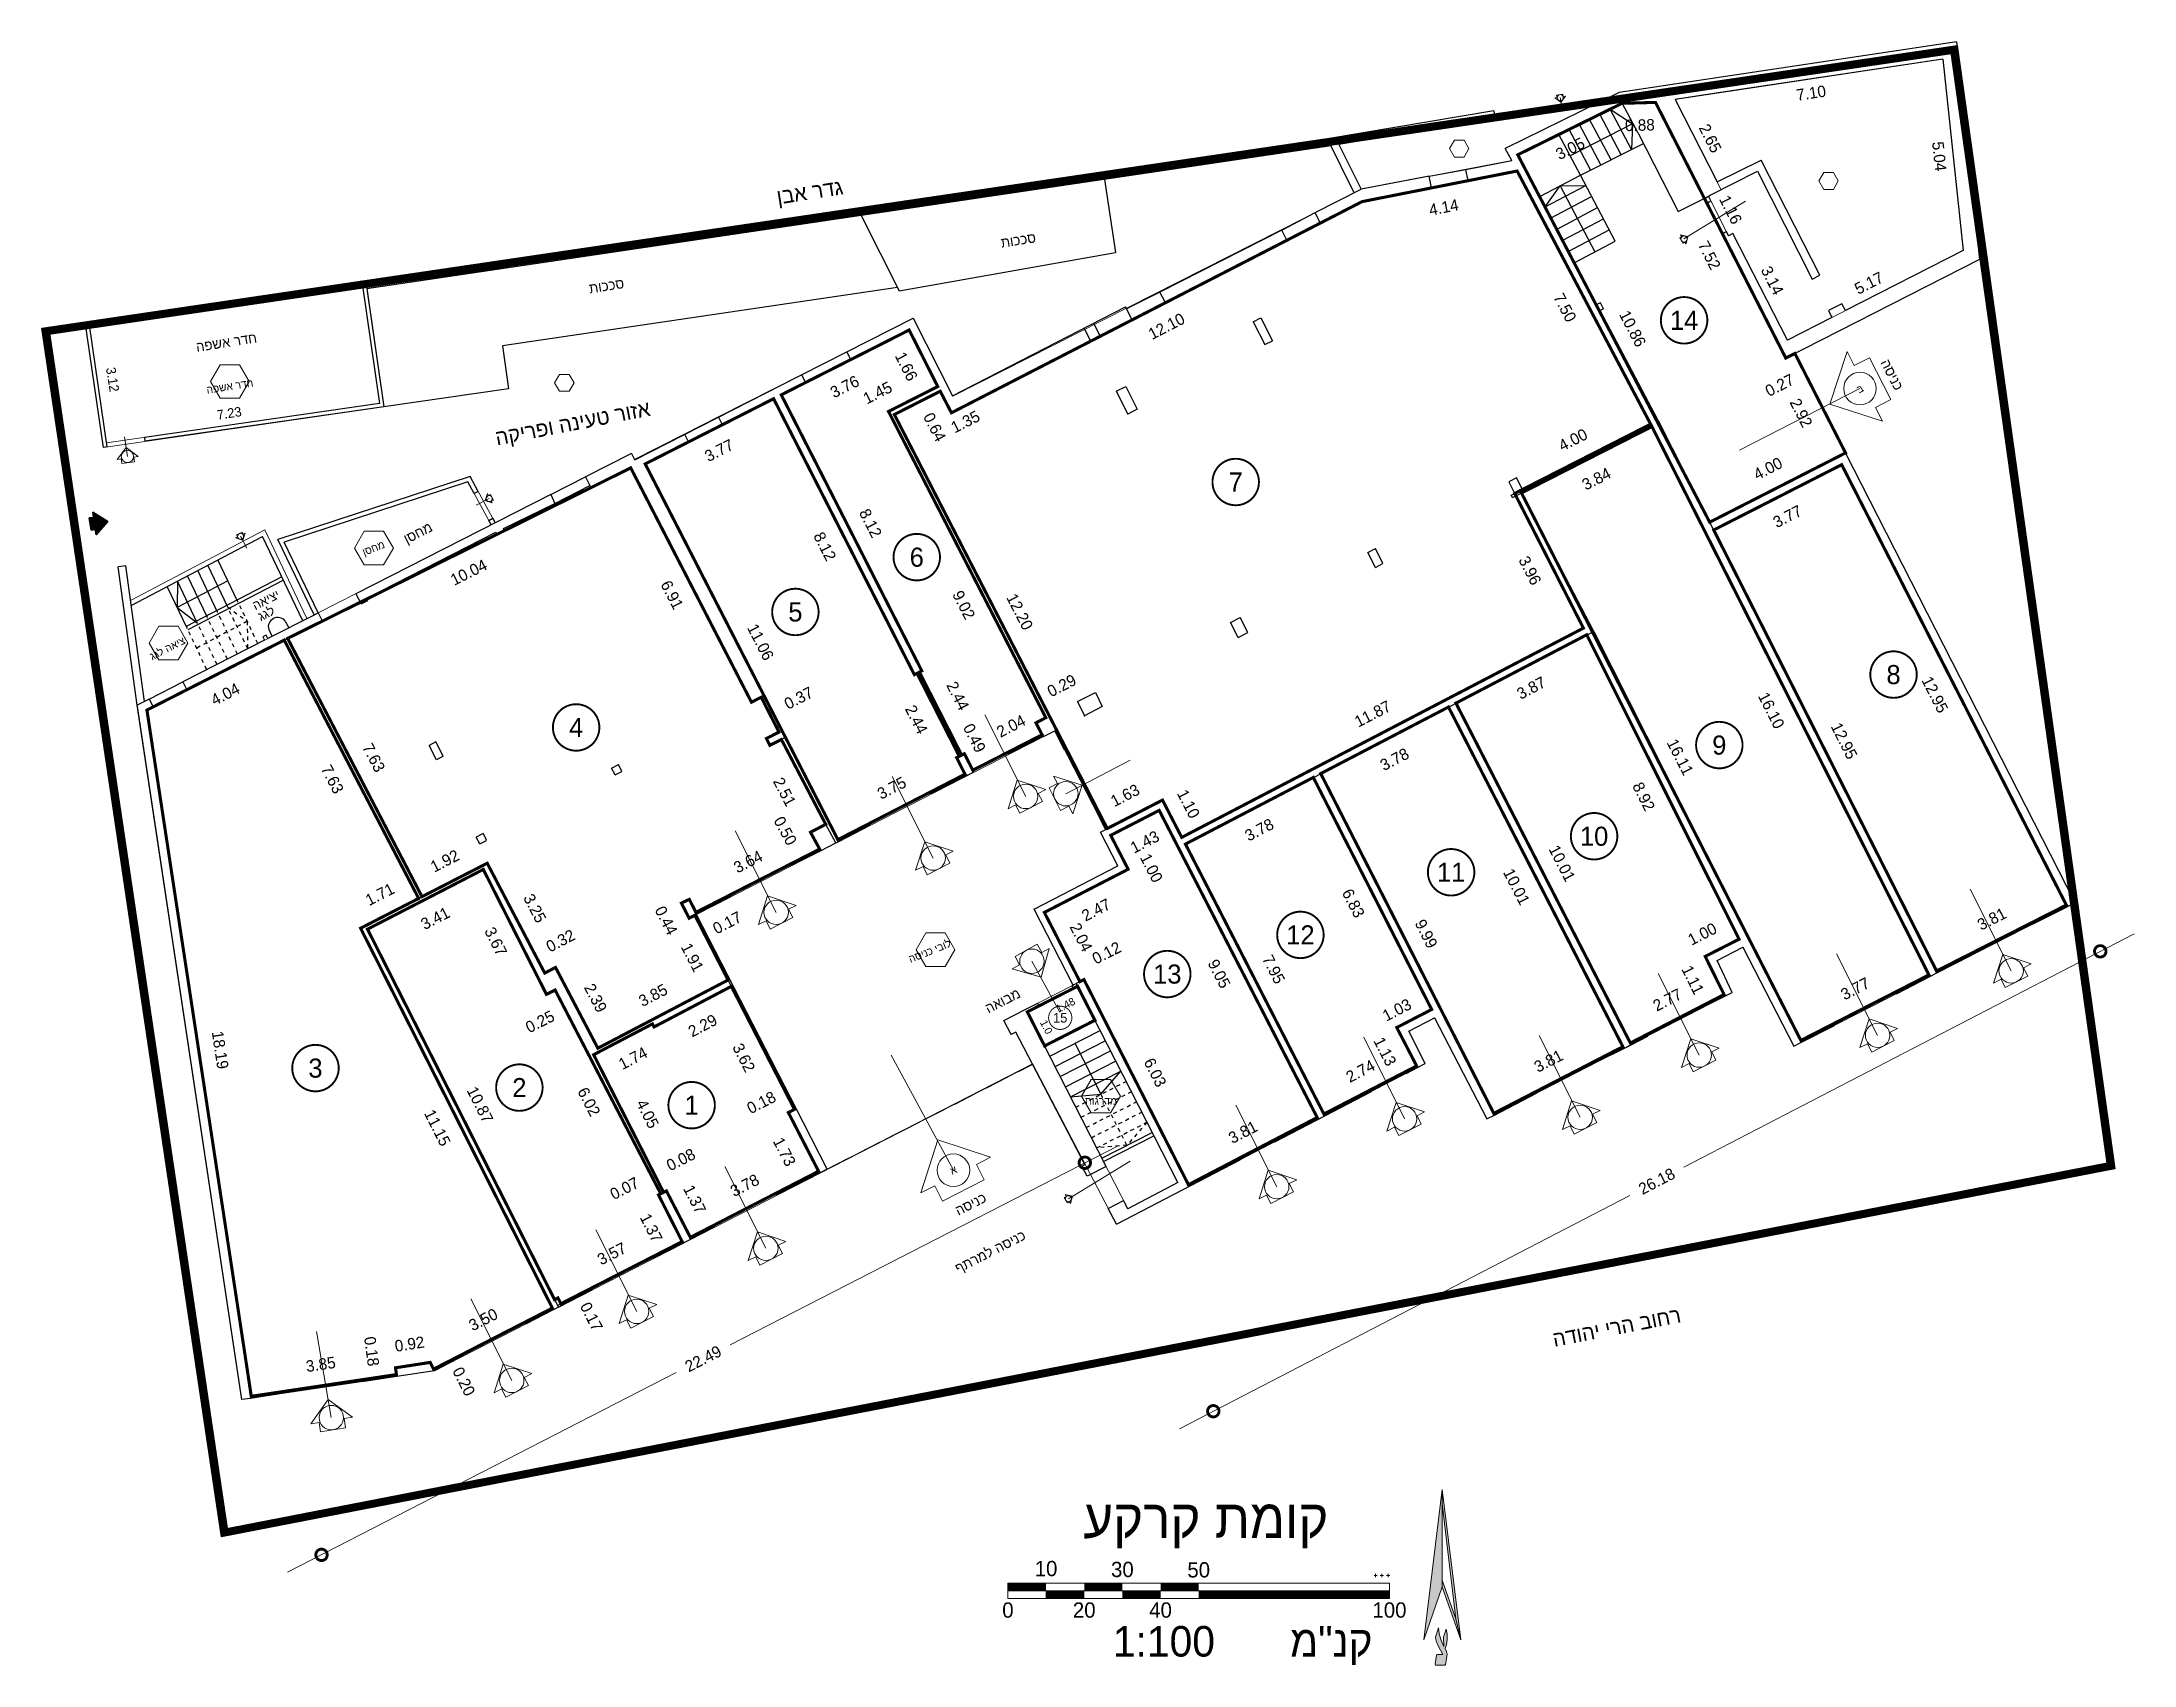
# Model space of a CAD drawing. Header units: metres. Extents: x 187806.3 to 187861.1, y 663121.6 to 663164.1.
import ezdxf
from ezdxf.enums import TextEntityAlignment as Align

# ---------------------------------------------------------------- set-up
doc = ezdxf.new("R2010")
doc.units = ezdxf.units.M
doc.header["$LTSCALE"] = 2.5
doc.header["$MEASUREMENT"] = 0
doc.linetypes.add('DASHED2', pattern=[0.375, 0.25, -0.125])
doc.layers.get('0').update_dxf_attribs({"linetype": 'CONTINUOUS'})
doc.layers.get('Defpoints').update_dxf_attribs({"linetype": 'CONTINUOUS'})
for name, color, linetype, lineweight in [('1201', 7, 'CONTINUOUS', 15), ('1202', 7, 'CONTINUOUS', 15), ('1203', 7, 'CONTINUOUS', 15), ('1204', 7, 'CONTINUOUS', 15), ('1205', 7, 'CONTINUOUS', 15), ('1206', 7, 'CONTINUOUS', 15), ('BM2221', 3, 'CONTINUOUS', 15), ('BM2223', 7, 'CONTINUOUS', 15), ('BM2224', 7, 'CONTINUOUS', 15), ('BM2225', 7, 'CONTINUOUS', 15)]:
    doc.layers.add(name, color=color, linetype=linetype, lineweight=lineweight)
for name, color, linetype in [('KAIAM', 1, 'CONTINUOUS'), ('KIR', 7, 'CONTINUOUS'), ('RegBi_Attach_Dimtext1', 7, 'CONTINUOUS'), ('RegBi_Flat_Dimtext', 7, 'CONTINUOUS'), ('TEXT', 7, 'CONTINUOUS'), ('ZEVA', 7, 'CONTINUOUS')]:
    doc.layers.add(name, color=color, linetype=linetype)
doc.styles.add('BM_heb', font='hebtxt.shx')
doc.styles.add('HEBTXT', font='HEBTXT.shx')
doc.styles.add('RegBi_STYLE', font='hebtxt.shx')
doc.styles.get("Standard").update_dxf_attribs({"font": 'hebtxt.shx'})
doc.dimstyles.new('DIM', dxfattribs={"dimscale": 0, "dimtxt": 0.3, "dimasz": 0.6, "dimexe": 1.2, "dimexo": 0, "dimgap": 0.2, "dimtad": 0, "dimzin": 1, "dimdsep": 46, "dimtxsty": 'BM_heb', "dimblk": 'DOTSMALL', "dimcen": 0.6, "dimdle": 1, "dimse1": 1, "dimse2": 1, "dimclrd": 2, "dimclre": 112, "dimclrt": 3, "dimazin": 0, "dimtfac": 1, "dimtmove": 0, "dimatfit": 3, "dimldrblk": 'DOTSMALL', "dimfxl": 1, "dimtolj": 2, "dimlwd": 9, "dimlwe": 0, "dimarcsym": 0})

msp = doc.modelspace()

# ---------------------------------------------------------------- texts
at = {"layer": 'RegBi_Attach_Dimtext1', "style": 'RegBi_STYLE'}
for s, rotation, p in [('7.10', 8.5298, (187852.637, 663162.763)), ('2.65', 297.0049, (187849.996, 663161.574)), ('5.04', 276.0003, (187855.999, 663161.102)), ('1.16', 297.0081, (187850.53, 663159.705)), ('3.14', 297.0114, (187851.622, 663157.849)), ('5.17', 27.0134, (187854.154, 663157.781))]:
    msp.add_text(s, height=0.3, rotation=rotation, dxfattribs=at).set_placement(p, align=Align.MIDDLE)
at = {"layer": 'RegBi_Flat_Dimtext', "style": 'RegBi_STYLE'}
for s, height, rotation, p in [('3.05', 0.3, 26.2764, (187846.324, 663161.307)), ('0.88', 0.3, 1.5386, (187848.15, 663161.922)), ('4.14', 0.3, 11.1694, (187843.009, 663159.768)), ('7.52', 0.3, 297.0113, (187849.972, 663158.511)), ('7.50', 0.3, 297.8147, (187846.187, 663157.14)), ('12.10', 0.3, 27.2129, (187835.743, 663156.651)), ('10.86', 0.3, 297.5898, (187847.961, 663156.589)), ('1.66', 0.3, 296.8498, (187828.926, 663155.598)), ('3.76', 0.3, 26.8777, (187827.308, 663155.068)), ('1.45', 0.3, 26.8826, (187828.172, 663154.907)), ('0.27', 0.3, 27.0117, (187851.813, 663155.106)), ('2.92', 0.3, 297.0117, (187852.377, 663154.381)), ('0.64', 0.3, 297.2679, (187829.668, 663154.008)), ('1.35', 0.3, 26.8913, (187830.472, 663154.149)), ('4.00', 0.3, 27.0021, (187846.396, 663153.676)), ('3.77', 0.3, 26.914, (187824.017, 663153.398)), ('3.84', 0.3, 26.9724, (187847.01, 663152.653)), ('4.00', 0.3, 27.0308, (187851.506, 663152.923)), ('8.12', 0.3, 296.9887, (187827.988, 663151.49)), ('3.77', 0.3, 27.0329, (187852.017, 663151.668)), ('8.12', 0.3, 297.0244, (187826.792, 663150.881)), ('3.96', 0.3, 297.036, (187845.271, 663150.25)), ('9.02', 0.3, 297.1905, (187830.432, 663149.348)), ('12.20', 0.3, 297.2125, (187831.898, 663149.169)), ('11.06', 0.3, 297.1543, (187825.105, 663148.376)), ('2.44', 0.3, 296.9877, (187830.278, 663146.967)), ('0.29', 0.3, 27.209, (187832.996, 663147.235)), ('3.87', 0.3, 27.5933, (187845.302, 663147.174)), ('12.95', 0.3, 297.0329, (187855.884, 663146.999)), ('11.87', 0.3, 27.516, (187841.147, 663146.495)), ('16.10', 0.3, 296.8053, (187851.596, 663146.585)), ('2.44', 0.3, 296.9877, (187829.192, 663146.348)), ('2.04', 0.3, 27.104, (187831.669, 663146.175)), ('12.95', 0.3, 296.8194, (187853.505, 663145.787)), ('0.49', 0.3, 296.9772, (187830.712, 663145.861)), ('16.11', 0.3, 297.0407, (187849.207, 663145.364)), ('3.78', 0.3, 27.516, (187841.718, 663145.304)), ('3.75', 0.3, 27.2362, (187828.541, 663144.553)), ('1.63', 0.3, 27.2469, (187834.658, 663144.36)), ('8.92', 0.3, 296.6009, (187848.252, 663144.327)), ('1.10', 0.3, 297.2306, (187836.32, 663144.135)), ('3.78', 0.3, 27.516, (187838.174, 663143.458)), ('1.43', 0.3, 27.2306, (187835.173, 663143.14)), ('10.01', 0.3, 297.1705, (187846.112, 663142.578)), ('1.00', 0.3, 297.2306, (187835.351, 663142.456)), ('10.01', 0.3, 297.1788, (187844.92, 663141.967)), ('6.83', 0.3, 297.0357, (187840.643, 663141.533)), ('2.47', 0.3, 27.25, (187833.897, 663141.359)), ('3.81', 0.3, 26.9229, (187857.373, 663141.12)), ('2.04', 0.3, 297.2297, (187833.507, 663140.64)), ('9.99', 0.3, 297.0037, (187842.552, 663140.732)), ('1.00', 0.3, 26.9695, (187849.785, 663140.727)), ('0.12', 0.3, 27.0326, (187834.173, 663140.232)), ('9.05', 0.3, 297.224, (187837.125, 663139.685)), ('7.95', 0.3, 297.1635, (187838.553, 663139.801)), ('1.11', 0.3, 296.3212, (187849.54, 663139.525)), ('2.77', 0.3, 27.3523, (187848.87, 663139.002)), ('3.77', 0.3, 27.0921, (187853.792, 663139.294)), ('1.48', 0.2, 27.0326, (187833.096, 663138.866)), ('1.03', 0.3, 27.3403, (187841.781, 663138.738)), ('1.0', 0.2, 297.2297, (187832.595, 663138.289)), ('1.13', 0.3, 297.3596, (187841.472, 663137.648)), ('3.81', 0.3, 27.2974, (187845.755, 663137.398)), ('6.03', 0.3, 297.0014, (187835.448, 663137.098)), ('2.74', 0.3, 27.4197, (187840.826, 663137.136)), ('3.81', 0.3, 27.5461, (187837.746, 663135.534))]:
    msp.add_text(s, height=height, rotation=rotation, dxfattribs=at).set_placement(p, align=Align.MIDDLE)
at = {"layer": 'RegBi_Flat_Dimtext', "ltscale": 0.5, "style": 'RegBi_STYLE'}
for s, rotation, p in [('10.04', 26.4172, (187817.455, 663150.204)), ('6.91', 297.2693, (187822.786, 663149.613)), ('4.04', 26.9803, (187811.075, 663147.011)), ('0.37', 27.019, (187826.103, 663146.909)), ('7.63', 297.4889, (187814.967, 663145.347)), ('7.63', 297.4889, (187813.885, 663144.783)), ('2.51', 297.5768, (187825.735, 663144.452)), ('0.50', 298.5847, (187825.754, 663143.43)), ('1.92', 27.1462, (187816.83, 663142.641)), ('3.64', 27.0879, (187824.777, 663142.621)), ('1.71', 27.1756, (187815.126, 663141.766)), ('3.41', 27.284, (187816.577, 663141.137)), ('3.25', 297.6457, (187819.19, 663141.401)), ('0.44', 297.2079, (187822.633, 663141.081)), ('0.17', 27.2079, (187824.23, 663141.022)), ('3.67', 296.826, (187818.166, 663140.528)), ('0.32', 27.6457, (187819.861, 663140.55)), ('1.91', 297.1737, (187823.319, 663140.112)), ('2.39', 297.6457, (187820.782, 663139.051)), ('3.85', 27.6417, (187822.286, 663139.123)), ('0.25', 26.826, (187819.323, 663138.431)), ('2.29', 27.7081, (187823.586, 663138.326)), ('18.19', 278.6542, (187810.944, 663137.687)), ('1.74', 27.6284, (187821.76, 663137.47)), ('3.62', 297.1737, (187824.667, 663137.486)), ('10.87', 296.7963, (187817.754, 663136.251)), ('6.02', 297.4182, (187820.607, 663136.33)), ('0.18', 27.166, (187825.124, 663136.312)), ('11.15', 296.7946, (187816.635, 663135.648)), ('4.05', 296.9405, (187822.145, 663136.013)), ('1.73', 297.2306, (187825.731, 663135.021)), ('0.08', 26.9344, (187823.015, 663134.814)), ('0.07', 27.0693, (187821.537, 663134.061)), ('3.78', 27.2509, (187824.688, 663134.141)), ('1.37', 297.2372, (187823.38, 663133.775)), ('1.37', 296.8879, (187822.241, 663133.024)), ('3.57', 27.1252, (187821.205, 663132.35)), ('3.50', 27.1786, (187817.836, 663130.623)), ('0.17', 296.965, (187820.672, 663130.699)), ('0.18', 277.8143, (187814.913, 663129.789)), ('0.92', 8.8072, (187815.905, 663129.983)), ('3.85', 8.5216, (187813.577, 663129.451)), ('0.20', 297.1786, (187817.33, 663129.001))]:
    msp.add_text(s, height=0.3, rotation=rotation, dxfattribs=at).set_placement(p, align=Align.MIDDLE)
at = {"layer": 'TEXT', "style": 'HEBTXT'}
for s, height, rotation, p in [('ןבא רדג', 0.4, 9, (187826.424, 663159.976)), ('תוככס', 0.26, 9, (187831.88, 663158.78)), ('תוככס', 0.26, 9, (187821.088, 663157.582)), ('הפשא רדח', 0.26, 9, (187811.125, 663156.102)), ('הסינכ', 0.26, 297, (187854.644, 663155.322)), ('הקירפו הניעט רוזא', 0.4, 11, (187820.218, 663153.919)), ('ןסחמ', 0.26, 27, (187816.183, 663151.121)), ('האיצי', 0.24, 27, (187812.195, 663149.374)), ('גגל', 0.24, 27, (187812.205, 663149.018)), ('האובמ', 0.26, 27, (187831.509, 663138.861)), ('הסינכ', 0.26, 27, (187830.67, 663133.536)), ('ףתרמל הסינכ', 0.26, 27, (187831.182, 663132.287)), ('הדוהי ירה בוחר', 0.4, 11, (187847.58, 663130.232))]:
    msp.add_text(s, height=height, rotation=rotation, dxfattribs=at).set_placement(p, align=Align.CENTER)
at = {"layer": 'TEXT'}
msp.add_text('3.12', height=0.25, rotation=279, dxfattribs=at).set_placement((187808.246, 663155.273), align=Align.TOP_CENTER)
msp.add_text('7.23', height=0.25, rotation=9, dxfattribs=at).set_placement((187811.178, 663154.371), align=Align.MIDDLE_CENTER)

# ---------------------------------------------------------------- blocks, each defined once
blk = doc.blocks.new('BM2221')
at = {"const_width": 0.05, "flags": 128}
blk.add_lwpolyline([(0.609, 0, -1), (-0.609, 0, -1)], format="xyb", close=True, dxfattribs=at)
at = {"color": 7, "style": 'BM_heb'}
blk.add_attdef('SUB_PARCEL', text='', height=0.5, dxfattribs=at).set_placement((0, 0), align=Align.MIDDLE_CENTER)
at = {"style": 'BM_heb'}
for tag, flags, p in [('ENTITY_TYPE', 3, (0, -0.572)), ('ENTITY_SUBTYPE', 1, (0, -1.171)), ('LEVEL', 1, (0, -1.827)), ('FLOOR', 1, (0, -2.359)), ('MLEVEL', 1, (0, -2.948)), ('INCL_IN_ASSET', 1, (0, -3.505)), ('BLD_NUM', 1, (0, -4.153)), ('BLD_SEC', 1, (0, -4.724)), ('BLD_ENT', 1, (0, -5.32)), ('STORAGE_NUM', 1, (0, -5.916)), ('PERMIT_STATUS', 1, (0, -6.512)), ('COLOR_CODE', 1, (0, -7.205))]:
    blk.add_attdef(tag, text='', height=0.5, dxfattribs=dict(at, flags=flags)).set_placement(p, align=Align.MIDDLE_CENTER)
blk = doc.blocks.new('1205')
for points in [[(0, 0), (-0.483, -3.942), (0, -2.552), (0, -2.373), (0, -0.376)], [(0.128, -4.317), (0.112, -4.243), (0.073, -4.168), (0.11, -4.06), (0.128, -3.928), (0.127, -3.789), (0.105, -3.659), (0.034, -3.867), (0.042, -4.112), (-0.042, -3.929), (-0.081, -3.783), (-0.099, -3.622), (-0.177, -3.87), (-0.156, -3.977), (-0.099, -4.112), (0.011, -4.319), (-0.131, -4.319), (-0.14, -4.323), (-0.147, -4.339), (-0.186, -4.564), (-0.184, -4.586), (-0.178, -4.602), (0.066, -4.602), (0.085, -4.587), (0.097, -4.546)]]:
    blk.add_hatch(color=256).paths.add_polyline_path(points)
h = blk.add_hatch(color=256)
h.paths.add_polyline_path([(0, 0), (0, -0.376), (0.357, -3.387), (0.486, -3.942)])
h.paths.add_polyline_path([(0, -2.373), (0, -2.552), (0.486, -3.942), (0.357, -3.387)], flags=17)
at = {"lineweight": 0}
for p, q in [((0, 0), (-0.483, -3.942)), ((0.486, -3.942), (0, 0)), ((0, -0.376), (0, 0)), ((0, 0), (0, -0.376)), ((0, -2.373), (0, -0.376)), ((0, -0.376), (0.357, -3.387)), ((-0.483, -3.942), (0, -2.552)), ((0.357, -3.387), (0, -2.373)), ((0, -2.552), (0, -2.373)), ((0, -2.373), (0, -2.552)), ((0, -2.552), (0.486, -3.942)), ((-0.099, -3.622), (-0.177, -3.87)), ((-0.081, -3.783), (-0.099, -3.622)), ((-0.042, -3.929), (-0.081, -3.783)), ((0.105, -3.659), (0.034, -3.867)), ((0.127, -3.789), (0.105, -3.659)), ((0.128, -3.928), (0.127, -3.789)), ((0.357, -3.387), (0.486, -3.942)), ((0.486, -3.942), (0.357, -3.387)), ((-0.147, -4.339), (-0.186, -4.564)), ((-0.177, -3.87), (-0.156, -3.977)), ((-0.156, -3.977), (-0.099, -4.112)), ((-0.14, -4.323), (-0.147, -4.339)), ((-0.131, -4.319), (-0.14, -4.323)), ((0.011, -4.319), (-0.131, -4.319)), ((-0.099, -4.112), (0.011, -4.319)), ((0.042, -4.112), (-0.042, -3.929)), ((0.034, -3.867), (0.042, -4.112)), ((0.073, -4.168), (0.11, -4.06)), ((0.112, -4.243), (0.073, -4.168)), ((0.097, -4.546), (0.128, -4.317)), ((0.11, -4.06), (0.128, -3.928)), ((0.128, -4.317), (0.112, -4.243)), ((-0.186, -4.564), (-0.184, -4.586)), ((-0.184, -4.586), (-0.178, -4.602)), ((-0.178, -4.602), (0.066, -4.602)), ((0.066, -4.602), (0.085, -4.587)), ((0.085, -4.587), (0.097, -4.546))]:
    blk.add_line(p, q, dxfattribs=at)
blk = doc.blocks.new('1203')
at = {"style": 'BM_heb'}
blk.add_attdef('TITLE', text='', height=1, dxfattribs=at).set_placement((0, 0), align=Align.MIDDLE_CENTER)
blk = doc.blocks.new('BM2224')
at = {"lineweight": 0}
blk.add_lwpolyline([(-0.007, 0.894), (-1.033, -0.14), (-0.623, -0.14), (-0.623, -0.592), (0.606, -0.592), (0.606, -0.14), (1.019, -0.14), (-0.007, 0.894)], close=True, dxfattribs=at)
blk.add_circle((0, 0), 0.427)
at = {"color": 252, "style": 'BM_heb'}
blk.add_attdef('BLD_ENT', text='', height=0.2, dxfattribs=at).set_placement((0, 0), align=Align.MIDDLE_CENTER)
at = {"style": 'BM_heb'}
for tag, flags, p in [('STREET_NAME', 1, (0, -1.295)), ('ENTITY_TYPE', 3, (0, -0.789)), ('HOUSE_NUM', 1, (0, -1.841)), ('LEVEL', 1, (0, -2.374)), ('FLOOR', 1, (-0.009, -2.869)), ('BLD_NUM', 1, (0, -3.433)), ('BLD_SEC', 1, (0, -3.953)), ('IS_NAIN_ENT', 1, (0, -4.474)), ('ENT_TO_TYPE', 1, (0, -4.979)), ('ENT_TYPE', 1, (0, -5.526))]:
    blk.add_attdef(tag, text='', height=0.4, dxfattribs=dict(at, flags=flags)).set_placement(p, align=Align.MIDDLE_CENTER)
blk = doc.blocks.new('BM2223')
at = {"lineweight": 0, "flags": 128}
blk.add_lwpolyline([(-0.508, 0), (-0.254, -0.44), (0.254, -0.44), (0.508, 0), (0.254, 0.44), (-0.254, 0.44)], close=True, dxfattribs=at)
at = {"color": 8, "style": 'BM_heb', "flags": 1}
blk.add_attdef('NUM_ID', text='', height=0.2, dxfattribs=at).set_placement((0, 0.22), align=Align.MIDDLE_CENTER)
at = {"style": 'BM_heb'}
for tag, flags, p in [('ENTITY_TYPE', 3, (0, -0.789)), ('ENTITY_SUBTYPE', 1, (0, -1.407)), ('LEVEL', 1, (0, -2.024)), ('BLD_NUM', 1, (0, -2.549)), ('BLD_SEC', 1, (0, -3.101)), ('BLD_ENT', 1, (0, -3.665)), ('PERMIT_STATUS', 1, (0, -4.23)), ('FLOOR', 1, (-0.015, -4.894))]:
    blk.add_attdef(tag, text='', height=0.5, dxfattribs=dict(at, flags=flags)).set_placement(p, align=Align.MIDDLE_CENTER)
at = {"color": 8, "style": 'BM_heb'}
blk.add_attdef('ENTITY_NAME', text='', height=0.2, dxfattribs=at).set_placement((0, -0.124), align=Align.MIDDLE_CENTER)
blk = doc.blocks.new('1206')
for p, q in [((0, 0.4), (0, 0.2)), ((0, 0.4), (10, 0.4)), ((0, 0.2), (0, 0)), ((0, 0.2), (10, 0.2)), ((0, 0), (10, 0)), ((1, 0.2), (1, 0)), ((10, 0.4), (10, 0))]:
    blk.add_line(p, q)
at = {"const_width": 0.2}
for points in [[(0, 0.3), (1, 0.3)], [(1, 0.1), (2, 0.1)], [(2, 0.3), (3, 0.3)], [(3, 0.1), (4, 0.1)], [(4, 0.3), (5, 0.3)], [(5, 0.1), (10, 0.1)]]:
    blk.add_lwpolyline(points, dxfattribs=at)
at = {"style": 'BM_heb'}
blk.add_text('מ"נק', height=0.8, dxfattribs=at).set_placement((7.396, -1.524))
for tag, p in [('0.1', (1, 0.783)), ('0.3', (3, 0.76)), ('0.5', (5, 0.749)), ('0', (0, -0.304)), ('0.2', (2, -0.304)), ('0.4', (4, -0.304)), ('Max_scale', (10, -0.304))]:
    blk.add_attdef(tag, text='', height=0.4, dxfattribs=at).set_placement(p, align=Align.MIDDLE_CENTER)
blk.add_attdef('1:Scale', text='', height=0.8, dxfattribs=at).set_placement((5.427, -1.124), align=Align.MIDDLE_RIGHT)
blk = doc.blocks.new('*U10')
at = {"layer": 'TEXT'}
blk.add_hatch(color=3, dxfattribs=at).paths.add_polyline_path([(0, 0), (0.299, 0.353), (0.597, 0), (0.46, 0), (0.46, -0.112), (0.137, -0.112), (0.137, 0)])
at = {"layer": 'TEXT', "color": 3}
for p, q in [((0.299, 0.353), (0, 0)), ((0, 0), (0.299, 0.353)), ((0, 0), (0.137, 0)), ((0.137, 0), (0, 0)), ((0.137, 0), (0.137, -0.112)), ((0.137, -0.112), (0.137, 0)), ((0.597, 0), (0.299, 0.353)), ((0.299, 0.353), (0.597, 0)), ((0.46, -0.112), (0.46, 0)), ((0.46, 0), (0.597, 0)), ((0.597, 0), (0.46, 0)), ((0.46, 0), (0.46, -0.112)), ((0.137, -0.112), (0.46, -0.112)), ((0.46, -0.112), (0.137, -0.112))]:
    blk.add_line(p, q, dxfattribs=at)
blk = doc.blocks.new('1201')
for p, q in [((0.043, 0), (-0.043, 0)), ((0, -0.043), (0, 0.043))]:
    blk.add_line(p, q)
blk = doc.blocks.new('1202')
for p, q in [((0.043, 0), (-0.043, 0)), ((0, -0.043), (0, 0.043))]:
    blk.add_line(p, q)
blk = doc.blocks.new('1204')
for p, q in [((0.043, 0), (-0.043, 0)), ((0, -0.043), (0, 0.043))]:
    blk.add_line(p, q)
blk = doc.blocks.new('BM2225')
at = {"color": 252, "lineweight": 0}
blk.add_lwpolyline([(-0.004, 0.483), (-0.559, -0.076), (-0.337, -0.076), (-0.337, -0.32), (0.328, -0.32), (0.328, -0.076), (0.551, -0.076), (-0.004, 0.483)], close=True, dxfattribs=at)
at = {"color": 252}
blk.add_circle((0, 0), 0.32, dxfattribs=at)
at = {"color": 252, "style": 'BM_heb', "flags": 1}
blk.add_attdef('NUM_ID', text='', height=0.2, dxfattribs=at).set_placement((0, 0), align=Align.MIDDLE_CENTER)
at = {"style": 'BM_heb'}
for tag, flags, p in [('ENTITY_TYPE', 3, (0, -0.499)), ('BLD_NUM', 1, (0, -1.241)), ('LEVEL', 1, (0, -0.905)), ('BLD_SEC', 1, (0, -1.618)), ('BLD_ENT', 1, (0, -2.001)), ('FLOOR', 1, (0.015, -2.394))]:
    blk.add_attdef(tag, text='', height=0.3, dxfattribs=dict(at, flags=flags)).set_placement(p, align=Align.MIDDLE_CENTER)
blk = doc.blocks.new('_DOTSMALL')
at = {"color": 0, "linetype": 'ByBlock', "const_width": 0.5}
blk.add_lwpolyline([(-0.0625, 0, 1), (0.0625, 0, 1)], format="xyb", close=True, dxfattribs=at)
blk = doc.blocks.new('*D20')
at = {"layer": 'Defpoints', "color": 0, "linetype": 'Continuous', "transparency": 16777216}
for p in [(187857.677, 663145.169), (187860.216, 663140.271), (187834.431, 663133.12)]:
    blk.add_point(p, dxfattribs=at)
at = {"layer": 'TEXT', "color": 2, "linetype": 'Continuous', "lineweight": 9, "transparency": 16777216}
for p, q in [((187861.104, 663140.731), (187849.303, 663134.614)), ((187836.082, 663127.761), (187847.883, 663133.878))]:
    blk.add_line(p, q, dxfattribs=at)
at = {"layer": 'TEXT', "color": 2, "linetype": 'Continuous', "lineweight": 9, "transparency": 16777216, "xscale": 0.6, "yscale": 0.6, "zscale": 0.6}
for p, rotation in [((187860.216, 663140.271), 27.39870712576829), ((187836.97, 663128.221), 207.3987071257683)]:
    blk.add_blockref('_DOTSMALL', p, dxfattribs=dict(at, rotation=rotation))
at = {"layer": 'TEXT', "linetype": 'Continuous', "transparency": 16777216, "insert": (187848.593, 663134.246), "char_height": 0.3, "attachment_point": 5, "rotation": 27.3987, "style": 'BM_heb'}
blk.add_mtext('\\A2;26.18', dxfattribs=at)
blk = doc.blocks.new('*D21')
at = {"layer": 'Defpoints', "color": 0, "linetype": 'Continuous', "transparency": 16777216}
for p in [(187831.515, 663138.797), (187833.603, 663134.732), (187811.51, 663128.524)]:
    blk.add_point(p, dxfattribs=at)
at = {"layer": 'TEXT', "color": 2, "linetype": 'Continuous', "lineweight": 9, "transparency": 16777216}
for p, q in [((187834.493, 663135.188), (187824.306, 663129.957)), ((187812.708, 663124.001), (187822.895, 663129.233))]:
    blk.add_line(p, q, dxfattribs=at)
at = {"layer": 'TEXT', "color": 2, "linetype": 'Continuous', "lineweight": 9, "transparency": 16777216, "xscale": 0.6, "yscale": 0.6, "zscale": 0.6}
for p, rotation in [((187833.603, 663134.732), 27.18234856761141), ((187813.598, 663124.458), 207.1823485676115)]:
    blk.add_blockref('_DOTSMALL', p, dxfattribs=dict(at, rotation=rotation))
at = {"layer": 'TEXT', "linetype": 'Continuous', "transparency": 16777216, "insert": (187823.601, 663129.595), "char_height": 0.3, "attachment_point": 5, "rotation": 27.1823, "style": 'BM_heb'}
blk.add_mtext('\\A2;22.49', dxfattribs=at)

# ---------------------------------------------------------------- dimensions: what is measured, and where the dimension line sits
at = {"layer": 'TEXT', "linetype": 'Continuous'}
dim = msp.add_aligned_dim(p1=(187834.431, 663133.12), p2=(187857.677, 663145.169), distance=-5.518, dimstyle='DIM', override={"dimscale": 1, "dimclrt": 256}, dxfattribs=at)
dim.commit()
dim.dimension.update_dxf_attribs({"geometry": '*D20', "text_midpoint": (187848.593, 663134.246)})
at = {"layer": 'TEXT', "color": 3, "linetype": 'Continuous'}
dim = msp.add_aligned_dim(p1=(187811.51, 663128.524), p2=(187831.515, 663138.797), distance=-4.571, dimstyle='DIM', override={"dimscale": 1, "dimclrt": 256}, dxfattribs=at)
dim.commit()
dim.dimension.update_dxf_attribs({"geometry": '*D21', "text_midpoint": (187823.601, 663129.595)})

# ---------------------------------------------------------------- linework, layer by layer
at = {"layer": 'BM2221', "const_width": 0.08}
msp.add_lwpolyline([(187848.559, 663162.516), (187847.683, 663162.492), (187844.949, 663161.143), (187849.98, 663151.516), (187853.54, 663153.332), (187852.212, 663155.938), (187851.974, 663155.817)], close=True, dxfattribs=at)
at = {"layer": 'BM2221', "color": 6, "const_width": 0.08}
msp.add_lwpolyline([(187828.611, 663154.338), (187834.19, 663143.489), (187835.639, 663144.235), (187836.142, 663143.257), (187846.67, 663148.741), (187844.869, 663152.269), (187848.432, 663154.085), (187844.933, 663160.718), (187840.869, 663159.916), (187830.106, 663154.382), (187829.814, 663154.948)], close=True, dxfattribs=at)
at = {"layer": 'BM2221', "color": 4, "const_width": 0.08}
msp.add_lwpolyline([(187832.581, 663146.392), (187828.458, 663154.417), (187829.748, 663155.071), (187828.999, 663156.552), (187825.647, 663154.853), (187829.331, 663147.619), (187829.268, 663147.587), (187830.375, 663145.413), (187830.447, 663145.449), (187830.667, 663145.017), (187832.483, 663145.946), (187832.322, 663146.259)], close=True, dxfattribs=at)
at = {"layer": 'BM2221', "color": 30, "const_width": 0.08}
msp.add_lwpolyline([(187830.462, 663144.913), (187830.243, 663145.346), (187830.313, 663145.381), (187829.205, 663147.556), (187829.135, 663147.52), (187825.446, 663154.751), (187822.081, 663153.043), (187827.131, 663143.198)], close=True, dxfattribs=at)
at = {"layer": 'BM2221', "color": 5, "const_width": 0.08}
msp.add_lwpolyline([(187848.465, 663154.022), (187845.047, 663152.282), (187852.369, 663137.937), (187855.725, 663139.654)], close=True, dxfattribs=at)
at = {"layer": 'BM2221', "color": 12, "ltscale": 0.5, "const_width": 0.08}
msp.add_lwpolyline([(187817.94, 663142.58), (187819.448, 663139.702), (187819.731, 663139.85), (187820.84, 663137.733), (187824.252, 663139.52), (187823.382, 663141.216), (187823.233, 663141.139), (187823.029, 663141.535), (187823.237, 663141.634), (187823.411, 663141.293), (187826.653, 663142.951), (187826.413, 663143.392), (187826.812, 663143.6), (187825.651, 663145.822), (187825.349, 663145.669), (187825.258, 663145.849), (187825.587, 663146.017), (187825.121, 663146.93), (187824.866, 663146.8), (187821.702, 663152.939), (187812.71, 663148.472), (187816.231, 663141.704)], close=True, dxfattribs=at)
at = {"layer": 'BM2221', "color": 2, "const_width": 0.08}
msp.add_lwpolyline([(187859.327, 663141.484), (187853.439, 663153.023), (187850.085, 663151.311), (187855.926, 663139.757)], close=True, dxfattribs=at)
at = {"layer": 'BM2221', "color": 60, "ltscale": 0.5, "const_width": 0.08}
msp.add_lwpolyline([(187816.143, 663141.658), (187812.621, 663148.426), (187809.022, 663146.593), (187811.758, 663128.612), (187815.562, 663129.182), (187815.537, 663129.359), (187816.445, 663129.5), (187816.535, 663129.325), (187819.648, 663130.924), (187814.622, 663140.877)], close=True, dxfattribs=at)
at = {"layer": 'BM2221', "color": 84, "const_width": 0.08}
msp.add_lwpolyline([(187849.862, 663140.138), (187850.75, 663140.59), (187846.756, 663148.566), (187843.329, 663146.775), (187847.9, 663137.869), (187850.356, 663139.14)], close=True, dxfattribs=at)
at = {"layer": 'BM2221', "color": 41, "const_width": 0.08}
msp.add_lwpolyline([(187847.704, 663137.773), (187843.134, 663146.673), (187839.785, 663144.929), (187844.321, 663136.027)], close=True, dxfattribs=at)
at = {"layer": 'BM2221', "color": 142, "const_width": 0.08}
msp.add_lwpolyline([(187842.693, 663138.748), (187839.591, 663144.828), (187836.24, 663143.082), (187839.869, 663136.009), (187842.299, 663137.269), (187841.778, 663138.275)], close=True, dxfattribs=at)
at = {"layer": 'BM2221', "color": 212, "const_width": 0.08}
msp.add_lwpolyline([(187835.552, 663143.965), (187834.281, 663143.311), (187834.738, 663142.422), (187832.542, 663141.291), (187833.475, 663139.477), (187833.58, 663139.531), (187836.318, 663134.157), (187839.693, 663135.918)], close=True, dxfattribs=at)
at = {"layer": 'BM2221', "color": 1, "ltscale": 0.5, "const_width": 0.08}
msp.add_lwpolyline([(187823.05, 663132.666), (187822.431, 663133.888), (187822.489, 663133.918), (187819.719, 663139.258), (187819.493, 663139.144), (187817.838, 663142.417), (187814.803, 663140.852), (187819.706, 663131.145), (187819.794, 663131.189), (187819.871, 663131.038)], close=True, dxfattribs=at)
at = {"layer": 'BM2221', "color": 9, "ltscale": 0.5, "const_width": 0.08}
msp.add_lwpolyline([(187823.264, 663132.777), (187822.637, 663133.994), (187822.563, 663133.956), (187820.729, 663137.563), (187822.271, 663138.37), (187822.313, 663138.29), (187824.338, 663139.354), (187825.993, 663136.129), (187825.833, 663136.047), (187826.625, 663134.509)], close=True, dxfattribs=at)
at = {"layer": 'BM2221', "color": 8, "const_width": 0.08}
msp.add_lwpolyline([(187832.549, 663137.793), (187833.867, 663138.465), (187833.412, 663139.356), (187832.095, 663138.685)], close=True, dxfattribs=at)
at = {"layer": 'BM2223', "ltscale": 0.5}
for points in [[(187808.77, 663146.723), (187808.269, 663150.344), (187808.467, 663150.372), (187808.592, 663149.467), (187812.111, 663151.315), (187813.208, 663149.013), (187813.219, 663148.99), (187813.404, 663149.084), (187812.455, 663151.065), (187817.49, 663152.717), (187818.153, 663151.503), (187821.718, 663153.319), (187821.806, 663153.145), (187829.102, 663156.863), (187830.141, 663154.822), (187840.666, 663160.15), (187839.971, 663161.541), (187839.96, 663161.563), (187814.789, 663157.629), (187815.235, 663154.541), (187807.881, 663153.477), (187807.406, 663156.764), (187806.268, 663156.599), (187810.978, 663124.928), (187829.95, 663128.658), (187860.599, 663134.575), (187856.449, 663164.102), (187857.047, 663158.403), (187852.212, 663155.938), (187859.115, 663142.395), (187859.554, 663141.544), (187858.613, 663141.067), (187852.185, 663137.785), (187850.847, 663140.38), (187850.172, 663140.032), (187850.567, 663139.197), (187844.136, 663135.881), (187842.77, 663138.529), (187842.095, 663138.181), (187842.52, 663137.334), (187834.431, 663133.12), (187832.236, 663137.311), (187816.557, 663129.281), (187811.51, 663128.524), (187808.776, 663146.685)], [(187844.35, 663162.095), (187844.331, 663162.214), (187847.374, 663162.663), (187844.623, 663161.304), (187844.79, 663160.99), (187840.844, 663160.24), (187840.26, 663161.41)], [(187813.108, 663148.933), (187808.959, 663146.82), (187808.61, 663149.336), (187812.054, 663151.144)], [(187826.852, 663134.566), (187832.23, 663137.322), (187831.797, 663138.153), (187831.673, 663138.089), (187831.479, 663138.461), (187833.297, 663139.387), (187832.273, 663141.377), (187834.469, 663142.508), (187834.012, 663143.397), (187834.145, 663143.466), (187832.814, 663146.045), (187823.427, 663141.238)], [(187832.55, 663137.793), (187834.049, 663134.853), (187834.726, 663133.527), (187836.037, 663134.212), (187833.866, 663138.465)]]:
    msp.add_lwpolyline(points, close=True, dxfattribs=at)
at = {"layer": 'BM2223'}
for points in [[(187849.073, 663162.592), (187850.278, 663160.228), (187849.946, 663160.058), (187850.473, 663159.024), (187850.589, 663159.084), (187852.015, 663156.286), (187856.621, 663158.635), (187856.094, 663163.645)], [(187807.965, 663153.592), (187815.121, 663154.626), (187814.675, 663157.713), (187807.519, 663156.679)], [(187813.511, 663149.139), (187818.046, 663151.449), (187817.432, 663152.572), (187812.622, 663150.993)]]:
    msp.add_lwpolyline(points, close=True, dxfattribs=at)
at = {"layer": 'BM2224', "ltscale": 0.5}
for points in [[(187850.76, 663153.403), (187853.918, 663155.017)], [(187828.525, 663137.555), (187830.159, 663134.536)]]:
    msp.add_lwpolyline(points, dxfattribs=at)
at = {"layer": 'BM2225', "ltscale": 0.5}
for points in [[(187846.062, 663162.64), (187846.101, 663162.395)], [(187849.306, 663158.937), (187850.922, 663159.925)], [(187808.51, 663153.236), (187808.435, 663153.755)], [(187817.992, 663152.136), (187817.651, 663151.96)], [(187811.477, 663151.149), (187811.642, 663150.835)], [(187832.053, 663144.33), (187830.98, 663146.47)], [(187833.104, 663144.401), (187834.791, 663145.279)], [(187829.629, 663142.716), (187828.556, 663144.855)], [(187825.513, 663141.293), (187824.439, 663143.433)], [(187857.881, 663139.76), (187856.808, 663141.899)], [(187854.38, 663138.07), (187853.306, 663140.21)], [(187832.217, 663140.012), (187832.946, 663138.674)], [(187849.705, 663137.553), (187848.631, 663139.693)], [(187841.984, 663135.882), (187840.911, 663138.022)], [(187846.585, 663135.922), (187845.512, 663138.062)], [(187838.632, 663134.105), (187837.559, 663136.244)], [(187833.174, 663133.789), (187834.79, 663134.776)], [(187825.243, 663132.49), (187824.17, 663134.63)], [(187821.858, 663130.837), (187820.784, 663132.977)], [(187818.584, 663129.028), (187817.511, 663131.168)], [(187813.854, 663128.054), (187813.47, 663130.31)]]:
    msp.add_lwpolyline(points, dxfattribs=at)
at = {"layer": 'KAIAM', "color": 2, "linetype": 'Continuous'}
msp.add_line((187840.055, 663161.375), (187814.789, 663157.629), dxfattribs=at)
at = {"layer": 'KAIAM', "color": 4, "linetype": 'Continuous'}
msp.add_lwpolyline([(187860.599, 663134.575), (187810.978, 663124.928), (187806.268, 663156.599), (187856.463, 663164.003)], close=True, dxfattribs=at)
at = {"layer": 'KAIAM', "color": 2, "linetype": 'Continuous'}
for points in [[(187839.96, 663161.563), (187814.76, 663157.826)], [(187808.959, 663146.82), (187808.467, 663150.372), (187808.269, 663150.344)], [(187808.77, 663146.723), (187808.269, 663150.344)]]:
    msp.add_lwpolyline(points, dxfattribs=at)
at = {"layer": 'KIR', "color": 3}
for p, q in [((187856.449, 663164.102), (187847.607, 663162.777)), ((187856.449, 663164.102), (187857.047, 663158.403)), ((187856.094, 663163.645), (187850.092, 663162.745)), ((187856.094, 663163.645), (187856.621, 663158.635)), ((187847.607, 663162.777), (187844.623, 663161.304)), ((187850.092, 663162.745), (187849.073, 663162.592)), ((187844.318, 663162.292), (187839.96, 663161.563)), ((187844.318, 663162.292), (187844.35, 663162.095)), ((187847.683, 663162.492), (187844.949, 663161.143)), ((187848.561, 663162.509), (187847.683, 663162.492)), ((187849.839, 663160.004), (187848.561, 663162.509)), ((187849.073, 663162.592), (187850.173, 663160.437)), ((187844.35, 663162.095), (187840.26, 663161.41)), ((187840.666, 663160.15), (187839.96, 663161.563)), ((187840.26, 663161.41), (187840.844, 663160.24)), ((187844.79, 663160.99), (187844.623, 663161.304)), ((187846.442, 663158.322), (187844.949, 663161.143)), ((187842.629, 663160.579), (187840.844, 663160.24)), ((187842.686, 663160.275), (187842.629, 663160.579)), ((187843.592, 663160.762), (187844.79, 663160.99)), ((187843.648, 663160.465), (187843.592, 663160.762)), ((187843.648, 663160.465), (187844.933, 663160.718)), ((187844.933, 663160.718), (187846.986, 663156.827)), ((187849.991, 663160.082), (187851.229, 663160.713)), ((187850.173, 663160.437), (187851.331, 663160.999)), ((187851.229, 663160.713), (187852.668, 663157.888)), ((187852.865, 663157.989), (187851.331, 663160.999)), ((187839.639, 663159.63), (187840.844, 663160.24)), ((187840.869, 663159.916), (187842.686, 663160.275)), ((187849.902, 663159.879), (187849.839, 663160.004)), ((187849.884, 663160.027), (187849.991, 663160.082)), ((187850.009, 663159.935), (187849.946, 663160.058)), ((187839.775, 663159.362), (187839.639, 663159.63)), ((187839.899, 663159.426), (187839.775, 663159.362)), ((187839.899, 663159.426), (187840.869, 663159.916)), ((187849.902, 663159.879), (187850.009, 663159.935)), ((187838.762, 663159.17), (187835.572, 663157.546)), ((187835.708, 663157.278), (187838.898, 663158.902)), ((187838.898, 663158.902), (187838.762, 663159.17)), ((187850.311, 663159.077), (187850.417, 663159.133)), ((187850.366, 663158.97), (187850.311, 663159.077)), ((187851.792, 663156.173), (187850.366, 663158.97)), ((187850.472, 663159.024), (187850.417, 663159.133)), ((187850.589, 663159.084), (187850.472, 663159.024)), ((187852.015, 663156.287), (187850.589, 663159.084)), ((187848.629, 663154.185), (187846.442, 663158.322)), ((187857.047, 663158.403), (187851.974, 663155.817)), ((187856.621, 663158.635), (187853.538, 663157.064)), ((187852.668, 663157.888), (187852.865, 663157.989)), ((187807.519, 663156.679), (187814.675, 663157.713)), ((187814.675, 663157.713), (187815.121, 663154.626)), ((187835.708, 663157.278), (187835.572, 663157.546)), ((187847.114, 663157.265), (187847.025, 663157.219)), ((187847.199, 663157.106), (187847.114, 663157.265)), ((187853.447, 663157.242), (187853.091, 663157.06)), ((187853.538, 663157.064), (187853.447, 663157.242)), ((187807.98, 663153.492), (187807.519, 663156.679)), ((187827.362, 663155.981), (187829.102, 663156.863)), ((187829.102, 663156.863), (187830.137, 663154.823)), ((187830.137, 663154.823), (187834.671, 663157.156)), ((187834.007, 663156.394), (187833.835, 663156.733)), ((187834.007, 663156.394), (187834.842, 663156.817)), ((187834.842, 663156.817), (187834.671, 663157.156)), ((187838.019, 663156.77), (187838.215, 663156.869)), ((187838.019, 663156.77), (187838.322, 663156.172)), ((187838.215, 663156.869), (187838.518, 663156.272)), ((187848.432, 663154.085), (187846.986, 663156.827)), ((187847.199, 663157.106), (187847.11, 663157.059)), ((187853.182, 663156.882), (187852.015, 663156.287)), ((187853.091, 663157.06), (187853.182, 663156.882)), ((187827.467, 663155.776), (187828.999, 663156.552)), ((187829.748, 663155.071), (187828.999, 663156.552)), ((187833.755, 663156.268), (187830.106, 663154.382)), ((187833.755, 663156.268), (187833.584, 663156.606)), ((187833.755, 663156.268), (187834.007, 663156.394)), ((187838.322, 663156.172), (187838.518, 663156.272)), ((187851.974, 663155.817), (187851.792, 663156.173)), ((187827.467, 663155.776), (187827.362, 663155.981)), ((187824, 663154.276), (187826.176, 663155.38)), ((187825.647, 663154.853), (187826.28, 663155.174)), ((187826.176, 663155.38), (187826.28, 663155.174)), ((187828.458, 663154.417), (187829.748, 663155.071)), ((187834.424, 663154.947), (187834.674, 663155.074)), ((187834.674, 663155.074), (187834.977, 663154.476)), ((187815.121, 663154.626), (187808.955, 663153.734)), ((187825.446, 663154.751), (187824.104, 663154.071)), ((187825.446, 663154.751), (187829.108, 663147.573)), ((187825.647, 663154.853), (187829.331, 663147.619)), ((187829.814, 663154.948), (187828.611, 663154.338)), ((187830.106, 663154.382), (187829.814, 663154.948)), ((187834.424, 663154.947), (187834.727, 663154.349)), ((187834.977, 663154.476), (187834.727, 663154.349)), ((187824.104, 663154.071), (187824, 663154.276)), ((187832.581, 663146.392), (187828.458, 663154.417)), ((187832.67, 663146.437), (187828.611, 663154.338)), ((187844.901, 663152.207), (187848.465, 663154.022)), ((187848.432, 663154.085), (187845.075, 663152.373)), ((187848.465, 663154.022), (187855.264, 663140.557)), ((187848.629, 663154.185), (187855.949, 663139.713)), ((187821.799, 663153.158), (187823.108, 663153.824)), ((187823.214, 663153.617), (187822.081, 663153.043)), ((187823.108, 663153.824), (187823.214, 663153.617)), ((187821.718, 663153.319), (187820.514, 663152.706)), ((187821.702, 663152.939), (187820.664, 663152.41)), ((187821.702, 663152.939), (187824.866, 663146.8)), ((187821.718, 663153.319), (187821.799, 663153.158)), ((187825.199, 663146.969), (187822.081, 663153.043)), ((187853.54, 663153.332), (187849.98, 663151.516)), ((187853.44, 663153.023), (187850.085, 663151.311)), ((187859.349, 663141.44), (187853.44, 663153.023)), ((187859.554, 663141.544), (187853.54, 663153.332)), ((187820.514, 663152.706), (187820.664, 663152.41)), ((187844.92, 663152.676), (187844.715, 663152.572)), ((187844.715, 663152.572), (187844.901, 663152.207)), ((187845.075, 663152.373), (187844.92, 663152.676)), ((187846.939, 663148.656), (187845.047, 663152.282)), ((187819.606, 663152.244), (187814.498, 663149.642)), ((187818.365, 663151.353), (187819.71, 663152.008)), ((187819.606, 663152.244), (187819.71, 663152.008)), ((187844.78, 663152.224), (187844.869, 663152.269)), ((187844.812, 663152.161), (187844.78, 663152.224)), ((187844.812, 663152.161), (187844.901, 663152.207)), ((187846.67, 663148.741), (187844.901, 663152.207)), ((187814.782, 663149.528), (187818.168, 663151.253)), ((187818.168, 663151.253), (187818.201, 663151.19)), ((187818.201, 663151.19), (187818.396, 663151.291)), ((187818.396, 663151.291), (187818.365, 663151.353)), ((187841.022, 663150.725), (187841.217, 663150.824)), ((187841.222, 663150.333), (187841.022, 663150.725)), ((187841.417, 663150.432), (187841.217, 663150.824)), ((187841.222, 663150.333), (187841.417, 663150.432)), ((187814.498, 663149.642), (187814.637, 663149.375)), ((187814.815, 663149.466), (187814.782, 663149.528)), ((187813.386, 663149.075), (187812.192, 663148.467)), ((187813.511, 663149.139), (187813.386, 663149.075)), ((187813.511, 663149.139), (187813.615, 663148.933)), ((187814.637, 663149.375), (187814.815, 663149.466)), ((187837.423, 663148.891), (187837.672, 663149.018)), ((187837.872, 663148.626), (187837.672, 663149.018)), ((187810.069, 663147.126), (187813.615, 663148.933)), ((187812.146, 663148.556), (187812.057, 663148.511)), ((187812.057, 663148.511), (187812.102, 663148.421)), ((187812.192, 663148.467), (187812.146, 663148.556)), ((187836.142, 663143.257), (187846.67, 663148.741)), ((187836.24, 663143.082), (187846.939, 663148.656)), ((187837.623, 663148.499), (187837.423, 663148.891)), ((187837.623, 663148.499), (187837.872, 663148.626)), ((187846.756, 663148.566), (187850.75, 663140.59)), ((187846.939, 663148.656), (187851.089, 663140.436)), ((187812.102, 663148.421), (187809.963, 663147.332)), ((187829.135, 663147.52), (187829.108, 663147.573)), ((187829.331, 663147.619), (187829.135, 663147.52)), ((187829.636, 663146.709), (187829.205, 663147.556)), ((187829.698, 663146.741), (187829.267, 663147.588)), ((187809.081, 663146.883), (187808.77, 663146.723)), ((187809.081, 663146.883), (187809.187, 663146.677)), ((187809.963, 663147.332), (187810.069, 663147.126)), ((187824.866, 663146.8), (187825.199, 663146.969)), ((187825.588, 663146.015), (187825.121, 663146.93)), ((187825.757, 663145.877), (187825.199, 663146.969)), ((187833.409, 663146.815), (187833.883, 663147.054)), ((187833.409, 663146.815), (187833.597, 663146.445)), ((187833.883, 663147.054), (187834.061, 663146.684)), ((187811.51, 663128.524), (187808.77, 663146.723)), ((187809.187, 663146.677), (187809.022, 663146.593)), ((187810.134, 663139.208), (187809.022, 663146.593)), ((187830.313, 663145.381), (187829.636, 663146.709)), ((187830.375, 663145.413), (187829.698, 663146.741)), ((187832.323, 663146.259), (187832.581, 663146.392)), ((187832.468, 663145.975), (187832.323, 663146.259)), ((187832.858, 663146.068), (187832.67, 663146.437)), ((187834.061, 663146.684), (187833.597, 663146.445)), ((187847.704, 663137.773), (187843.134, 663146.673)), ((187847.9, 663137.869), (187843.329, 663146.775)), ((187816.594, 663145.757), (187816.415, 663145.665)), ((187816.786, 663145.384), (187816.594, 663145.757)), ((187825.258, 663145.849), (187825.588, 663146.015)), ((187825.349, 663145.669), (187825.258, 663145.849)), ((187825.757, 663145.877), (187825.349, 663145.669)), ((187826.813, 663143.598), (187825.651, 663145.822)), ((187827.154, 663143.153), (187825.757, 663145.877)), ((187831.576, 663145.479), (187832.483, 663145.946)), ((187831.599, 663145.435), (187832.506, 663145.902)), ((187832.51, 663145.894), (187832.468, 663145.975)), ((187832.858, 663146.068), (187832.51, 663145.894)), ((187833.068, 663145.552), (187832.814, 663146.045)), ((187833.112, 663145.575), (187832.858, 663146.068)), ((187816.608, 663145.292), (187816.415, 663145.665)), ((187816.786, 663145.384), (187816.608, 663145.292)), ((187821.199, 663145.075), (187821.378, 663145.166)), ((187821.469, 663144.988), (187821.378, 663145.166)), ((187830.242, 663145.345), (187830.447, 663145.449)), ((187830.487, 663144.864), (187830.242, 663145.345)), ((187830.447, 663145.449), (187830.692, 663144.968)), ((187831.599, 663145.435), (187831.576, 663145.479)), ((187833.112, 663145.575), (187833.068, 663145.552)), ((187821.29, 663144.897), (187821.199, 663145.075)), ((187821.29, 663144.897), (187821.469, 663144.988)), ((187829.554, 663144.446), (187830.462, 663144.913)), ((187829.577, 663144.402), (187830.485, 663144.869)), ((187830.692, 663144.968), (187830.487, 663144.864)), ((187842.693, 663138.748), (187839.591, 663144.828)), ((187839.785, 663144.929), (187844.321, 663136.027)), ((187829.577, 663144.402), (187829.554, 663144.446)), ((187834.012, 663143.397), (187835.639, 663144.235)), ((187835.639, 663144.235), (187836.142, 663143.257)), ((187826.813, 663143.598), (187826.413, 663143.392)), ((187827.077, 663143.113), (187826.813, 663143.598)), ((187827.131, 663143.198), (187827.958, 663143.623)), ((187827.154, 663143.153), (187827.981, 663143.579)), ((187827.981, 663143.579), (187827.958, 663143.623)), ((187833.943, 663143.979), (187833.898, 663143.957)), ((187834.145, 663143.466), (187833.898, 663143.957)), ((187834.19, 663143.489), (187833.943, 663143.979)), ((187834.281, 663143.311), (187835.552, 663143.965)), ((187835.552, 663143.965), (187836.056, 663142.986)), ((187817.832, 663143.357), (187817.653, 663143.265)), ((187817.744, 663143.087), (187817.653, 663143.265)), ((187817.744, 663143.087), (187817.923, 663143.179)), ((187817.9, 663143.224), (187817.832, 663143.357)), ((187817.923, 663143.179), (187817.9, 663143.224)), ((187825.892, 663142.571), (187826.653, 663142.951)), ((187826.413, 663143.392), (187826.677, 663142.907)), ((187826.677, 663142.907), (187827.077, 663143.113)), ((187827.077, 663143.113), (187827.154, 663143.153)), ((187834.469, 663142.508), (187834.012, 663143.397)), ((187834.738, 663142.422), (187834.281, 663143.311)), ((187836.056, 663142.986), (187839.693, 663135.918)), ((187839.869, 663136.009), (187836.24, 663143.082)), ((187817.94, 663142.58), (187814.622, 663140.877)), ((187825.914, 663142.526), (187825.892, 663142.571)), ((187825.914, 663142.526), (187826.677, 663142.907)), ((187832.273, 663141.377), (187834.469, 663142.508)), ((187832.542, 663141.291), (187834.738, 663142.422)), ((187823.029, 663141.535), (187823.234, 663141.64)), ((187823.235, 663141.134), (187823.029, 663141.535)), ((187823.234, 663141.64), (187823.427, 663141.238)), ((187823.402, 663141.289), (187824.294, 663141.745)), ((187823.424, 663141.243), (187824.316, 663141.701)), ((187824.316, 663141.701), (187824.294, 663141.745)), ((187833.297, 663139.387), (187832.273, 663141.377)), ((187858.42, 663141.03), (187859.327, 663141.484)), ((187858.443, 663140.986), (187859.349, 663141.44)), ((187859.554, 663141.544), (187859.349, 663141.44)), ((187823.427, 663141.238), (187823.235, 663141.134)), ((187825.993, 663136.129), (187823.382, 663141.216)), ((187826.221, 663135.794), (187823.427, 663141.238)), ((187833.471, 663139.486), (187832.542, 663141.291)), ((187858.443, 663140.986), (187858.42, 663141.03)), ((187849.862, 663140.138), (187850.75, 663140.59)), ((187850.172, 663140.032), (187850.847, 663140.38)), ((187850.847, 663140.38), (187852.185, 663137.785)), ((187852.388, 663137.89), (187851.089, 663140.436)), ((187855.264, 663140.557), (187855.748, 663139.609)), ((187855.926, 663139.757), (187856.817, 663140.212)), ((187856.839, 663140.167), (187856.817, 663140.212)), ((187849.862, 663140.138), (187850.378, 663139.095)), ((187850.567, 663139.197), (187850.172, 663140.032)), ((187855.748, 663139.609), (187855.949, 663139.713)), ((187855.949, 663139.713), (187856.839, 663140.167)), ((187810.134, 663139.208), (187811.738, 663128.558)), ((187833.262, 663139.369), (187833.376, 663139.427)), ((187833.262, 663139.369), (187833.298, 663139.298)), ((187833.298, 663139.298), (187833.412, 663139.356)), ((187833.58, 663139.531), (187833.376, 663139.427)), ((187836.037, 663134.212), (187833.376, 663139.427)), ((187836.318, 663134.157), (187833.58, 663139.531)), ((187849.949, 663138.937), (187850.356, 663139.14)), ((187850.378, 663139.095), (187850.567, 663139.197)), ((187854.85, 663139.203), (187855.725, 663139.654)), ((187854.873, 663139.159), (187854.85, 663139.203)), ((187854.873, 663139.159), (187855.748, 663139.609)), ((187831.479, 663138.461), (187832.059, 663138.756)), ((187832.059, 663138.756), (187832.37, 663138.915)), ((187832.095, 663138.685), (187832.406, 663138.844)), ((187834.16, 663134.637), (187832.095, 663138.685)), ((187832.406, 663138.844), (187832.37, 663138.915)), ((187841.778, 663138.275), (187842.693, 663138.748)), ((187849.972, 663138.892), (187849.949, 663138.937)), ((187849.972, 663138.892), (187850.378, 663139.095)), ((187831.673, 663138.089), (187831.479, 663138.461)), ((187831.797, 663138.153), (187831.673, 663138.089)), ((187833.604, 663134.685), (187831.797, 663138.153)), ((187842.299, 663137.269), (187841.778, 663138.275)), ((187842.095, 663138.181), (187842.77, 663138.529)), ((187842.52, 663137.334), (187842.095, 663138.181)), ((187842.77, 663138.529), (187844.136, 663135.881)), ((187847.9, 663137.869), (187848.334, 663138.095)), ((187847.923, 663137.825), (187848.357, 663138.051)), ((187848.357, 663138.051), (187848.334, 663138.095)), ((187852.365, 663137.935), (187853.229, 663138.376)), ((187852.388, 663137.89), (187853.252, 663138.331)), ((187853.252, 663138.331), (187853.229, 663138.376)), ((187822.563, 663133.956), (187820.729, 663137.563)), ((187847.036, 663137.441), (187847.704, 663137.773)), ((187847.058, 663137.396), (187847.726, 663137.728)), ((187847.726, 663137.728), (187847.923, 663137.825)), ((187852.185, 663137.785), (187852.388, 663137.89)), ((187842, 663137.114), (187842.299, 663137.269)), ((187842.022, 663137.07), (187842, 663137.114)), ((187842.021, 663137.073), (187842.322, 663137.225)), ((187842.322, 663137.225), (187842.52, 663137.334)), ((187847.058, 663137.396), (187847.036, 663137.441)), ((187839.869, 663136.009), (187841.093, 663136.646)), ((187839.892, 663135.965), (187841.116, 663136.602)), ((187841.116, 663136.602), (187841.093, 663136.646)), ((187844.321, 663136.027), (187845.421, 663136.6)), ((187844.344, 663135.983), (187845.444, 663136.556)), ((187845.444, 663136.556), (187845.421, 663136.6)), ((187838.561, 663135.326), (187839.693, 663135.918)), ((187838.585, 663135.282), (187839.892, 663135.965)), ((187844.136, 663135.881), (187844.344, 663135.983)), ((187826.017, 663135.689), (187826.623, 663134.508)), ((187826.852, 663134.566), (187826.221, 663135.794)), ((187838.585, 663135.282), (187838.561, 663135.326)), ((187834.431, 663133.12), (187837.671, 663134.806)), ((187836.318, 663134.157), (187837.648, 663134.85)), ((187837.671, 663134.806), (187837.648, 663134.85)), ((187826.623, 663134.508), (187825.503, 663133.931)), ((187826.646, 663134.463), (187825.526, 663133.887)), ((187826.852, 663134.566), (187826.646, 663134.463)), ((187833.524, 663134.644), (187833.604, 663134.685)), ((187833.663, 663134.378), (187833.524, 663134.644)), ((187834.16, 663134.637), (187833.663, 663134.378)), ((187836.037, 663134.212), (187834.726, 663133.527)), ((187823.073, 663132.622), (187822.472, 663133.812)), ((187823.286, 663132.733), (187822.678, 663133.915)), ((187825.503, 663133.931), (187825.526, 663133.887)), ((187834.213, 663133.537), (187834.614, 663133.747)), ((187834.726, 663133.527), (187834.614, 663133.747)), ((187823.884, 663133.098), (187823.263, 663132.777)), ((187823.884, 663133.098), (187823.907, 663133.054)), ((187834.431, 663133.12), (187834.213, 663133.537)), ((187822.285, 663132.274), (187823.05, 663132.666)), ((187822.308, 663132.229), (187823.073, 663132.622)), ((187823.286, 663132.733), (187823.073, 663132.622)), ((187823.907, 663133.054), (187823.286, 663132.733)), ((187822.308, 663132.229), (187822.285, 663132.274)), ((187819.782, 663130.992), (187820.667, 663131.442)), ((187820.667, 663131.442), (187820.689, 663131.398)), ((187819.648, 663130.924), (187818.919, 663130.549)), ((187819.805, 663130.948), (187819.671, 663130.879)), ((187819.805, 663130.948), (187820.689, 663131.398)), ((187818.919, 663130.549), (187818.942, 663130.505)), ((187819.671, 663130.879), (187818.942, 663130.505)), ((187816.289, 663129.474), (187815.537, 663129.359)), ((187815.569, 663129.132), (187815.537, 663129.359)), ((187816.557, 663129.281), (187815.569, 663129.132)), ((187817.291, 663129.713), (187816.535, 663129.325)), ((187817.314, 663129.669), (187816.557, 663129.281)), ((187817.314, 663129.669), (187817.291, 663129.713)), ((187812.833, 663128.775), (187811.73, 663128.607)), ((187812.841, 663128.726), (187811.738, 663128.558)), ((187812.833, 663128.775), (187812.841, 663128.726)), ((187815.562, 663129.182), (187814.652, 663129.043)), ((187814.652, 663129.043), (187814.659, 663128.994)), ((187815.569, 663129.132), (187814.659, 663128.994)), ((187811.738, 663128.558), (187811.51, 663128.524))]:
    msp.add_line(p, q, dxfattribs=at)
at = {"layer": 'KIR', "color": 1}
for p, q in [((187847.662, 663161.145), (187847.102, 663162.206)), ((187847.931, 663161.28), (187847.371, 663162.338)), ((187848.105, 663161.712), (187847.683, 663162.492)), ((187846.59, 663160.607), (187846.026, 663161.674)), ((187846.855, 663160.747), (187846.295, 663161.807)), ((187847.126, 663160.876), (187846.564, 663161.939)), ((187847.395, 663161.011), (187846.833, 663162.072)), ((187848.105, 663161.712), (187849.153, 663159.654)), ((187846.59, 663160.607), (187848.244, 663161.437)), ((187845.53, 663160.046), (187846.59, 663160.607)), ((187847.502, 663158.884), (187846.59, 663160.607)), ((187845.67, 663159.781), (187846.73, 663160.342)), ((187845.824, 663159.489), (187846.884, 663160.05)), ((187849.153, 663159.654), (187849.884, 663160.027)), ((187845.979, 663159.197), (187847.039, 663159.759)), ((187846.133, 663158.906), (187847.193, 663159.467)), ((187846.288, 663158.614), (187847.348, 663159.175)), ((187846.442, 663158.322), (187847.502, 663158.884))]:
    msp.add_line(p, q, dxfattribs=at)
at = {"layer": 'KIR', "color": 2}
for p, q in [((187828.74, 663157.576), (187834.404, 663158.579)), ((187828.694, 663157.669), (187818.339, 663156.133)), ((187812.71, 663148.472), (187816.231, 663141.704)), ((187812.621, 663148.426), (187816.143, 663141.658)), ((187814.622, 663140.877), (187819.671, 663130.879)), ((187814.802, 663140.854), (187819.805, 663130.947)), ((187819.719, 663139.258), (187822.489, 663133.918))]:
    msp.add_line(p, q, dxfattribs=at)
at = {"layer": 'KIR', "color": 1, "linetype": 'Continuous'}
for p, q in [((187832.549, 663137.793), (187833.867, 663138.465)), ((187832.686, 663137.526), (187834.003, 663138.198)), ((187832.822, 663137.258), (187834.139, 663137.93)), ((187832.959, 663136.991), (187834.276, 663137.663)), ((187833.094, 663136.724), (187834.411, 663137.396)), ((187833.231, 663136.457), (187834.548, 663137.129)), ((187834.094, 663134.764), (187835.411, 663135.436))]:
    msp.add_line(p, q, dxfattribs=at)
at = {"layer": 'KIR', "color": 1, "linetype": 'DASHED2', "ltscale": 0.1}
for p, q in [((187833.367, 663136.189), (187834.684, 663136.861)), ((187833.504, 663135.922), (187834.821, 663136.594)), ((187834.708, 663135.19), (187834.026, 663136.525)), ((187833.64, 663135.656), (187834.957, 663136.328)), ((187833.777, 663135.388), (187835.094, 663136.06)), ((187833.913, 663135.121), (187835.23, 663135.793)), ((187835.23, 663135.793), (187834.708, 663135.19)), ((187834.708, 663135.19), (187833.913, 663135.121))]:
    msp.add_line(p, q, dxfattribs=at)
at = {"layer": 'KIR', "color": 3, "linetype": 'Continuous'}
for p, q in [((187834.049, 663134.853), (187835.366, 663135.525)), ((187834.094, 663134.764), (187835.411, 663135.436))]:
    msp.add_line(p, q, dxfattribs=at)
at = {"layer": 'KIR', "color": 1}
for points in [[(187847.371, 663162.338), (187847.957, 663161.958), (187847.931, 663161.28)], [(187847.957, 663161.958), (187846.319, 663161.119)], [(187845.67, 663159.781), (187846.059, 663160.327), (187846.73, 663160.342)], [(187846.059, 663160.327), (187846.972, 663158.603)], [(187808.61, 663149.336), (187808.61, 663149.336), (187812.054, 663151.144)], [(187813.108, 663148.933), (187812.054, 663151.144)], [(187812.558, 663150.083), (187810.051, 663148.786)], [(187810.607, 663149.018), (187810.086, 663150.111)], [(187810.873, 663149.156), (187810.352, 663150.25)], [(187811.14, 663149.294), (187810.618, 663150.39)], [(187811.407, 663149.432), (187810.884, 663150.53)], [(187810.074, 663148.742), (187809.555, 663149.832)], [(187811.146, 663149.979), (187809.815, 663149.285)], [(187809.82, 663149.971), (187809.815, 663149.285), (187810.34, 663148.88)], [(187810.34, 663148.88), (187809.82, 663149.971)], [(187812.604, 663149.994), (187810.097, 663148.698)], [(187833.231, 663136.457), (187834.026, 663136.525), (187834.548, 663137.129)]]:
    msp.add_lwpolyline(points, dxfattribs=at)
at = {"layer": 'KIR', "color": 1, "ltscale": 0.5}
for points in [[(187842.629, 663160.579), (187843.592, 663160.762)], [(187842.686, 663160.275), (187843.648, 663160.465)], [(187838.762, 663159.17), (187839.639, 663159.63)], [(187838.898, 663158.902), (187839.775, 663159.362)], [(187835.572, 663157.546), (187834.697, 663157.103)], [(187834.842, 663156.817), (187835.708, 663157.278)], [(187826.176, 663155.38), (187827.362, 663155.981)], [(187826.28, 663155.174), (187827.466, 663155.776)], [(187823.108, 663153.824), (187824, 663154.276)], [(187823.214, 663153.617), (187824.104, 663154.071)], [(187819.606, 663152.244), (187820.515, 663152.704)], [(187819.712, 663152.008), (187820.632, 663152.475)], [(187812.214, 663148.704), (187812.305, 663148.525)], [(187812.645, 663148.924), (187812.737, 663148.744)], [(187809.081, 663146.883), (187809.963, 663147.333)], [(187809.187, 663146.677), (187810.069, 663147.126)]]:
    msp.add_lwpolyline(points, dxfattribs=at)
at = {"layer": 'KIR', "color": 2}
for points in [[(187834.12, 663160.493), (187834.404, 663158.579)], [(187827.741, 663159.549), (187828.74, 663157.576)], [(187818.339, 663156.133), (187818.501, 663155.013), (187815.235, 663154.541)], [(187817.706, 663152.322), (187817.49, 663152.717), (187812.455, 663151.065)], [(187817.601, 663152.264), (187817.432, 663152.572), (187812.622, 663150.993)], [(187818.046, 663151.449), (187817.985, 663151.562)], [(187818.152, 663151.507), (187818.09, 663151.62)], [(187813.403, 663149.087), (187812.455, 663151.065)], [(187813.511, 663149.139), (187812.622, 663150.993)], [(187814.803, 663140.852), (187817.838, 663142.417), (187819.493, 663139.144), (187819.719, 663139.258)], [(187817.939, 663142.582), (187819.448, 663139.702)], [(187819.448, 663139.702), (187819.731, 663139.85), (187820.84, 663137.733), (187824.252, 663139.52)], [(187820.729, 663137.563), (187822.271, 663138.37), (187822.313, 663138.29), (187824.338, 663139.354)], [(187826.623, 663134.508), (187825.833, 663136.047), (187826.038, 663136.152)], [(187819.871, 663131.038), (187819.871, 663131.038), (187819.794, 663131.189), (187819.705, 663131.144)], [(187816.289, 663129.474), (187816.445, 663129.5)], [(187816.445, 663129.5), (187816.535, 663129.325)]]:
    msp.add_lwpolyline(points, dxfattribs=at)
at = {"layer": 'KIR', "color": 3}
for points in [[(187807.406, 663156.764), (187814.76, 663157.826), (187815.235, 663154.541), (187808.969, 663153.635)], [(187807.98, 663153.492), (187807.881, 663153.477), (187807.406, 663156.764)], [(187808.955, 663153.734), (187808.969, 663153.635)]]:
    msp.add_lwpolyline(points, dxfattribs=at)
at = {"layer": 'KIR', "color": 2, "ltscale": 0.5}
for points in [[(187817.706, 663152.322), (187817.601, 663152.264)], [(187817.985, 663151.562), (187818.09, 663151.62)]]:
    msp.add_lwpolyline(points, dxfattribs=at)
at = {"layer": 'KIR', "color": 1, "linetype": 'DASHED2', "ltscale": 0.1}
for points in [[(187811.13, 663147.92), (187810.609, 663149.013)], [(187811.397, 663148.058), (187810.875, 663149.152)], [(187811.14, 663149.294), (187811.65, 663148.921), (187811.662, 663148.197)], [(187811.663, 663148.196), (187811.141, 663149.292)], [(187811.93, 663148.334), (187811.407, 663149.43)], [(187810.593, 663147.651), (187810.074, 663148.742)], [(187811.65, 663148.921), (187810.324, 663148.216)], [(187810.863, 663147.782), (187810.343, 663148.873)]]:
    msp.add_lwpolyline(points, dxfattribs=at)
at = {"layer": 'KIR', "color": 1}
msp.add_arc((187812.45, 663148.773), 0.247, 37.8383, 196.117, dxfattribs=at)
at = {"layer": 'KIR', "color": 3}
for p in [(187833.597, 663146.445), (187832.273, 663141.377), (187832.542, 663141.291), (187833.293, 663139.394), (187833.471, 663139.486)]:
    msp.add_point(p, dxfattribs=at)
at = {"layer": 'TEXT', "color": 1, "ltscale": 0.5}
msp.add_lwpolyline([(187833.344, 663137.862), (187834.026, 663136.525)], dxfattribs=at)
at = {"layer": 'TEXT', "color": 2, "linetype": 'DASHED2'}
msp.add_lwpolyline([(187826.852, 663134.566), (187832.236, 663137.311)], dxfattribs=at)
at = {"layer": 'ZEVA', "color": 130, "linetype": 'Continuous', "const_width": 0.2}
msp.add_lwpolyline([(187860.487, 663134.655), (187811.061, 663125.046), (187806.382, 663156.515), (187856.378, 663163.89)], close=True, dxfattribs=at)

# ---------------------------------------------------------------- block references
at = {"layer": '1201', "ltscale": 0.5}
msp.add_blockref('1201', (187841.225, 663123.916), dxfattribs=at)
at = {"layer": '1202', "ltscale": 0.5}
msp.add_blockref('1202', (187841.386, 663123.916), dxfattribs=at)
at = {"layer": '1203', "ltscale": 0.5}
msp.add_blockref('1203', (187836.776, 663125.403), dxfattribs=at).add_auto_attribs({'TITLE': 'עקרק תמוק'})
at = {"layer": '1204', "ltscale": 0.5}
msp.add_blockref('1204', (187841.552, 663123.916), dxfattribs=at)
at = {"layer": '1205', "ltscale": 0.5}
msp.add_blockref('1205', (187842.971, 663126.17), dxfattribs=at)
at = {"layer": '1206', "ltscale": 0.5}
msp.add_blockref('1206', (187831.587, 663123.316), dxfattribs=at).add_auto_attribs({'Max_scale': '100', '0.5': '50', '0.4': '40', '0.3': '30', '0.2': '20', '0.1': '10', '0': '0', '1:Scale': '1:100'})
at = {"layer": 'BM2221', "ltscale": 0.5}
for p, values in [((187849.309, 663156.806), {'SUB_PARCEL': '14'}), ((187837.557, 663152.569), {'SUB_PARCEL': '7'}), ((187829.198, 663150.6), {'SUB_PARCEL': '6'}), ((187826.017, 663149.164), {'SUB_PARCEL': '5'}), ((187854.798, 663147.523), {'SUB_PARCEL': '8'}), ((187820.271, 663146.138), {'SUB_PARCEL': '4'}), ((187850.232, 663145.676), {'SUB_PARCEL': '9'}), ((187846.95, 663143.287), {'SUB_PARCEL': '10'}), ((187843.203, 663142.343), {'SUB_PARCEL': '11'}), ((187839.253, 663140.702), {'SUB_PARCEL': '12'}), ((187835.764, 663139.676), {'SUB_PARCEL': '13'}), ((187813.439, 663137.212), {'SUB_PARCEL': '3'}), ((187818.783, 663136.701), {'SUB_PARCEL': '2'}), ((187823.298, 663136.24), {'SUB_PARCEL': '1'})]:
    msp.add_blockref('BM2221', p, dxfattribs=at).add_auto_attribs(values)
at = {"layer": 'BM2221', "ltscale": 0.5, "xscale": 0.5, "yscale": 0.5, "zscale": 0.5}
msp.add_blockref('BM2221', (187832.958, 663138.53), dxfattribs=at).add_auto_attribs({'SUB_PARCEL': '15'})
at = {"layer": 'BM2223', "ltscale": 0.5, "xscale": 0.5, "yscale": 0.5, "zscale": 0.5}
for p in [(187843.417, 663161.304), (187853.097, 663160.457), (187819.962, 663155.166)]:
    msp.add_blockref('BM2223', p, dxfattribs=at)
at = {"layer": 'BM2223', "ltscale": 0.5}
ref = msp.add_blockref('BM2223', (187811.195, 663155.202), dxfattribs=at)
ref.add_attrib('ENTITY_NAME', 'הפשא רדח', dxfattribs={"layer": '0', "color": 8, "height": 0.2, "rotation": 9, "style": 'BM_heb'}).set_placement((187811.195, 663155.078), align=Align.MIDDLE_CENTER)
ref = msp.add_blockref('BM2223', (187814.972, 663150.839), dxfattribs=at)
ref.add_attrib('ENTITY_NAME', 'ןסחמ', dxfattribs={"layer": '0', "color": 8, "height": 0.2, "rotation": 22, "style": 'BM_heb'}).set_placement((187814.959, 663150.836), align=Align.MIDDLE_CENTER)
ref = msp.add_blockref('BM2223', (187809.587, 663148.35), dxfattribs=at)
ref.add_attrib('ENTITY_NAME', 'גגל האיצי', dxfattribs={"layer": '0', "color": 8, "height": 0.2, "rotation": 27, "style": 'BM_heb'}).set_placement((187809.589, 663148.227), align=Align.MIDDLE_CENTER)
ref = msp.add_blockref('BM2223', (187829.692, 663140.313), dxfattribs=at)
ref.add_attrib('ENTITY_NAME', 'הסינכ יבול', dxfattribs={"layer": '0', "color": 8, "height": 0.2, "rotation": 22, "style": 'BM_heb'}).set_placement((187829.541, 663140.279), align=Align.MIDDLE_CENTER)
msp.add_blockref('BM2223', (187834.026, 663136.477), dxfattribs=at).add_auto_attribs({'ENTITY_NAME': 'תוגרדמ'})
at = {"layer": 'BM2224', "ltscale": 0.5}
ref = msp.add_blockref('BM2224', (187853.918, 663155.017), dxfattribs=dict(at, rotation=116.9999999999897))
ref.add_attrib('BLD_ENT', 'ב', dxfattribs={"layer": '0', "color": 252, "height": 0.2, "rotation": 30, "style": 'BM_heb'}).set_placement((187853.916, 663155.011), align=Align.MIDDLE_CENTER)
at = {"layer": 'BM2224', "ltscale": 0.5, "rotation": 27}
msp.add_blockref('BM2224', (187830.159, 663134.536), dxfattribs=at).add_auto_attribs({'BLD_ENT': 'א'})
at = {"layer": 'BM2225', "ltscale": 0.5}
for p, xscale, yscale, zscale, rotation in [((187846.062, 663162.64), 0.25, 0.25, 0.25, 189), ((187849.306, 663158.937), 0.25, 0.25, 0.25, 301.2325050334123), ((187808.51, 663153.236), 0.5, 0.5, 0.5, 8), ((187817.992, 663152.136), 0.25, 0.25, 0.25, 117), ((187811.477, 663151.149), 0.25, 0.25, 0.25, 206.9999999999999), ((187833.174, 663133.789), 0.25, 0.25, 0.25, 301.2325050334123)]:
    msp.add_blockref('BM2225', p, dxfattribs=dict(at, xscale=xscale, yscale=yscale, zscale=zscale, rotation=rotation))
for p, rotation in [((187832.053, 663144.33), 27), ((187833.104, 663144.401), 297), ((187829.629, 663142.716), 27), ((187825.513, 663141.293), 27), ((187832.217, 663140.012), 209), ((187857.881, 663139.76), 27), ((187854.38, 663138.07), 27), ((187849.705, 663137.553), 27), ((187841.984, 663135.882), 27), ((187846.585, 663135.922), 27), ((187838.632, 663134.105), 27), ((187825.243, 663132.49), 27), ((187821.858, 663130.837), 27), ((187818.584, 663129.028), 27), ((187813.854, 663128.054), 9)]:
    msp.add_blockref('BM2225', p, dxfattribs=dict(at, rotation=rotation))
at = {"layer": 'TEXT', "linetype": 'Continuous', "rotation": 278.2290035574495}
msp.add_blockref('*U10', (187807.602, 663151.779), dxfattribs=at)

msp.set_redraw_order([(e.dxf.handle, doc.entitydb.next_handle()) for e in msp.query("TEXT MTEXT ATTDEF DIMENSION ARC_DIMENSION")])  # texts and dimensions are drawn at this point

doc.saveas('drawing.dxf')
